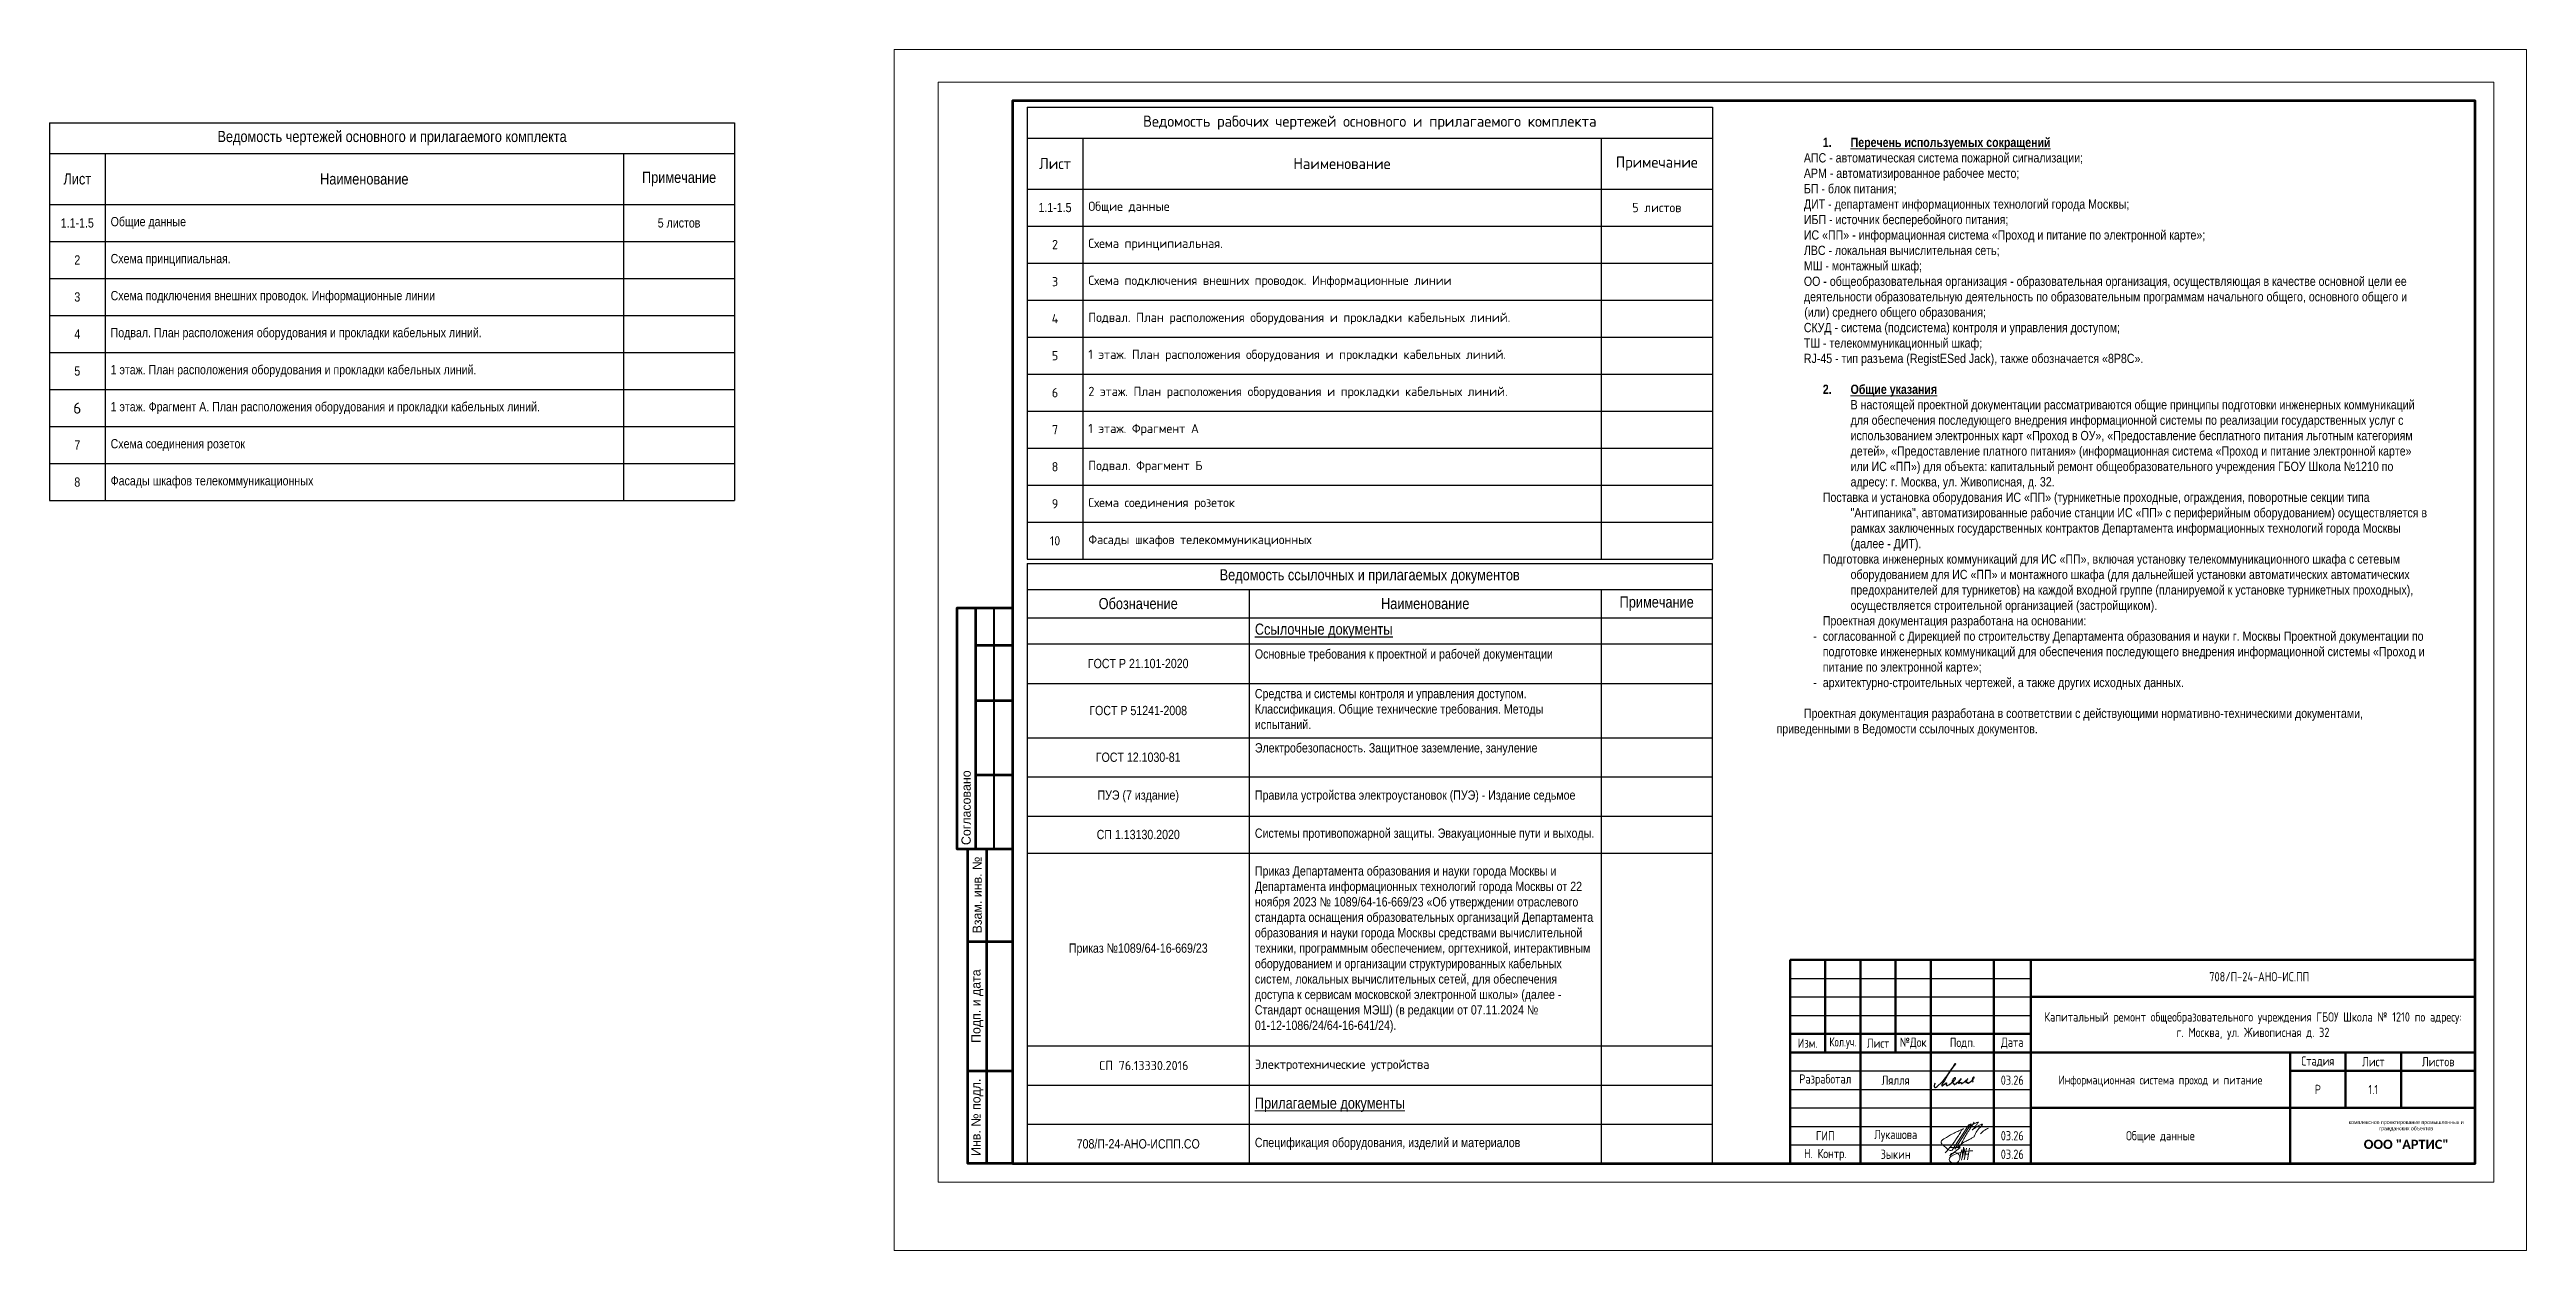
# Paper-space layout 'ОД1' of a CAD drawing. Header units: millimetres. Extents: x -5813 to 1243, y -6206 to 657.
# Drawn here: x -5813 to -5144, y -6206 to -5882 of the extents above; entities outside this region: 32.
# The model-space entities are those that its viewports show. They can reach past a viewport. Long polylines and large blocks are cut down to what shows.
import ezdxf
from ezdxf.enums import TextEntityAlignment as Align

# ---------------------------------------------------------------- set-up
doc = ezdxf.new("R2010")
doc.units = ezdxf.units.MM
for name, color, linetype in [('__НАДПИСИ', 7, 'Continuous'), ('G-ANOTVPRT_T', 7, 'Continuous'), ('Оформление-Рамка', 7, 'Continuous'), ('СОТ', 7, 'Continuous'), ('стена', 20, 'Continuous')]:
    doc.layers.add(name, color=color, linetype=linetype)
for name, color, linetype, lineweight in [('__ФОРМАТ', 7, 'Continuous', 40), ('_СС_КНС-Внешние связи', 250, 'Continuous', 30), ('A-_ANOTTEXT_T', 7, 'Continuous', 9), ('Подписи', 7, 'Continuous', 13)]:
    doc.layers.add(name, color=color, linetype=linetype, lineweight=lineweight)
doc.layers.add('PDF _СОТ', color=7, linetype='Continuous', true_color=0xb82d00)
doc.layers.add('Границы листа', color=7, linetype='Continuous', lineweight=0, plot=False)
doc.layers.add('ОФ_подписи', color=5, linetype='Continuous', lineweight=13, true_color=0x0000ff)
doc.layers.add('Оформление-Надписи', color=7, linetype='Continuous', lineweight=0, true_color=0x000000)
doc.styles.add('Arial Narrow МОЙ', font='ARIALN.TTF', dxfattribs={"height": 2.5})
doc.styles.add('GOST 2.304 type A', font='', dxfattribs={"height": 250})
doc.styles.add('GOST 2.304 type A_2', font='', dxfattribs={"height": 2.5})
doc.styles.add('GOST 2.304 type A_3', font='', dxfattribs={"height": 3.5})
doc.styles.add('GOST Common_4', font='', dxfattribs={"height": 7})
doc.styles.add('GOST-2.304_Type-B_italic', font='')
doc.styles.add('ISO', font='isocpeur.ttf', dxfattribs={"height": 2.5})
doc.styles.add('ISOCPEUR', font='isocpeur.ttf', dxfattribs={"width": 0.9, "height": 350})
doc.styles.add('Mipgost_5', font='', dxfattribs={"height": 250})
doc.styles.add('RubezhCAD', font='', dxfattribs={"oblique": 10})
doc.styles.get("Standard").update_dxf_attribs({"font": ''})
doc.styles.add('ГОСТ 2.304', font='')
doc.styles.get('GOST 2.304 type A').set_extended_font_data('GOST 2.304 type A')
doc.styles.get('GOST 2.304 type A_2').set_extended_font_data('GOST 2.304 type A')
doc.styles.get('GOST 2.304 type A_3').set_extended_font_data('GOST 2.304 type A')
doc.styles.get('GOST Common_4').set_extended_font_data('GOST type B')
doc.styles.get('GOST-2.304_Type-B_italic').set_extended_font_data('GOST type B')
doc.styles.get('Mipgost_5').set_extended_font_data('Mipgost')
doc.styles.get('RubezhCAD').set_extended_font_data('GOST type A')
doc.styles.get('Standard').set_extended_font_data('GOST type B')
doc.styles.get('ГОСТ 2.304').set_extended_font_data('GOST 2.304 type A')

psp = doc.layouts.new('ОД1')

# ---------------------------------------------------------------- texts
at = {"layer": 'A-_ANOTTEXT_T', "attachment_point": 1}
for s, insert, char_height, width, style in [('\\fGOST Common|b0|i0|c204|p34|; ', (599.92, 657.41), 7, 2.9662, 'GOST Common_4'), ('\\fGOST Common|b0|i0|c204|p34|; ', (682.41, 657.41), 7, 2.9662, 'GOST Common_4'), ('\\fGOST Common|b0|i0|c204|p34|; ', (738.37, 657.41), 7, 2.9662, 'GOST Common_4'), ('\\fGOST Common|b0|i0|c204|p34|; ', (844.53, 657.41), 7, 2.9662, 'GOST Common_4'), ('\\fGOST Common|b0|i0|c204|p34|; ', (640.87, 645.43), 7, 2.9662, 'GOST Common_4'), ('\\fGOST Common|b0|i0|c204|p34|; ', (708.67, 645.43), 7, 2.9662, 'GOST Common_4'), ('\\fGOST Common|b0|i0|c204|p34|; ', (810.07, 645.43), 7, 2.9662, 'GOST Common_4'), ('\\fGOST Common|b0|i0|c204|p34|; ', (822.44, 645.43), 7, 2.9662, 'GOST Common_4'), ('\\fGOST Common|b0|i0|c204|p34|; ', (652.58, 621.49), 7, 2.9662, 'GOST Common_4'), ('\\fGOST Common|b0|i0|c204|p34|; ', (731.88, 621.49), 7, 2.9662, 'GOST Common_4'), ('\\fGOST Common|b0|i0|c204|p34|; ', (790.56, 621.49), 7, 2.9662, 'GOST Common_4'), ('\\fGOST 2.304 type A|b0|i0|c204|p34|; ', (1157.37, 68.61), 2.5, 1.2827, 'GOST 2.304 type A_2'), ('\\fGOST 2.304 type A|b0|i0|c204|p34|; ', (1161.34, 68.61), 2.5, 1.2827, 'GOST 2.304 type A_2'), ('\\fGOST 2.304 type A|b0|i0|c204|p34|; ', (1183.56, 68.61), 2.5, 1.2827, 'GOST 2.304 type A_2'), ('\\fGOST 2.304 type A|b0|i0|c204|p34|; ', (1186.08, 68.61), 2.5, 1.2827, 'GOST 2.304 type A_2'), ('\\fGOST 2.304 type A|b0|i0|c204|p34|; ', (1199.44, 68.61), 2.5, 1.2827, 'GOST 2.304 type A_2'), ('\\fGOST 2.304 type A|b0|i0|c204|p34|; ', (1214.45, 68.61), 2.5, 1.2827, 'GOST 2.304 type A_2'), ('\\fGOST 2.304 type A|b0|i0|c204|p34|; ', (1224.71, 68.61), 2.5, 1.2827, 'GOST 2.304 type A_2'), ('\\fGOST 2.304 type A|b0|i0|c204|p34|; ', (1145.4, 64.78), 2.5, 1.2827, 'GOST 2.304 type A_2'), ('\\fGOST 2.304 type A|b0|i0|c204|p34|; ', (1149.63, 64.78), 2.5, 1.2827, 'GOST 2.304 type A_2'), ('\\fGOST 2.304 type A|b0|i0|c204|p34|; ', (1158.82, 64.78), 2.5, 1.2827, 'GOST 2.304 type A_2'), ('\\fGOST 2.304 type A|b0|i0|c204|p34|; ', (1142.67, 17.43), 3.5, 1.6835, 'GOST 2.304 type A_3'), ('\\fGOST 2.304 type A|b0|i0|c204|p34|; ', (1170.98, 17.43), 3.5, 1.6835, 'GOST 2.304 type A_3'), ('\\fGOST 2.304 type A|b0|i0|c204|p34|; ', (1182.29, 17.43), 3.5, 1.6835, 'GOST 2.304 type A_3'), ('\\fGOST 2.304 type A|b0|i0|c204|p34|; ', (1201.87, 17.43), 3.5, 1.6835, 'GOST 2.304 type A_3'), ('\\fGOST 2.304 type A|b0|i0|c204|p34|; ', (1243.34, 17.43), 3.5, 1.6835, 'GOST 2.304 type A_3'), ('\\fGOST 2.304 type A|b0|i0|c204|p34|; ', (1143.4, 12.07), 3.5, 1.6835, 'GOST 2.304 type A_3'), ('\\fGOST 2.304 type A|b0|i0|c204|p34|; ', (1160.79, 6.71), 3.5, 1.6835, 'GOST 2.304 type A_3'), ('\\fGOST 2.304 type A|b0|i0|c204|p34|; ', (1167.34, 12.07), 3.5, 1.6835, 'GOST 2.304 type A_3'), ('\\fGOST 2.304 type A|b0|i0|c204|p34|; ', (1211.59, 6.71), 3.5, 1.6835, 'GOST 2.304 type A_3'), ('\\fGOST 2.304 type A|b0|i0|c204|p34|; ', (1225.35, 12.07), 3.5, 1.6835, 'GOST 2.304 type A_3'), ('\\fGOST 2.304 type A|b0|i0|c204|p34|; ', (1232.69, 12.07), 3.5, 1.6835, 'GOST 2.304 type A_3')]:
    psp.add_mtext(s, dxfattribs=dict(at, insert=insert, char_height=char_height, width=width, style=style))
at = {"layer": 'Оформление-Надписи', "insert": (-5346.42, -5905.98), "char_height": 2.5, "attachment_point": 1, "style": 'Arial Narrow МОЙ'}
psp.add_mtext_dynamic_manual_height_columns('\\pi-7.5,l20,t20;{\\fArial Narrow|b1|i0|c204|p34;\\C0;1.^I\\LПеречень используемых сокращений\\P\\pi7.38543,l0,tz;\\fArial Narrow|b0|i0|c204|p34;\\lАПС - автоматическая система пожарной сигнализации;\\PАРМ - автоматизированное рабочее место;\\PБП - блок питания;\\PДИТ - департамент информационных технологий города Москвы;\\PИБП - источник бесперебойного питания;\\PИС «ПП» - информационная система «Проход и питание по электронной карте»;\\PЛВС - локальная вычислительная сеть;\\PМШ - монтажный шкаф;\\PОО - общеобразовательная организация - образовательная организация, осуществляющая в качестве основной цели ее\\P\\pi-0.11458,l7.5;деятельности образовательную деятельность по образовательным программам начального общего, основного общего и (или) среднего общего образования;\\P\\pi7.38543,l0;СКУД - система (подсистема) контроля и управления доступом;\\PТШ - телекоммуникационный шкаф;\\PRJ-45 - тип разъема (RegistESed Jack), также обозначается «8P8C».\\L\\P\\fArial Narrow|b1|i0|c204|p34;\\P\\pi-7.5,l20,t20;\\l2.^I\\LОбщие указания\\P\\pi7.38543,l0,tz;}^IВ настоящей проектной документации рассматриваются общие принципы подготовки инженерных коммуникаций для обеспечения последующего внедрения информационной системы по реализации государственных услуг с использованием электронных карт «Проход в ОУ», «Предоставление бесплатного питания льготным категориям детей», «Предоставление платного питания» (информационная система «Проход и питание электронной карте» или ИС «ПП») для объекта: капитальный ремонт общеобразовательного учреждения ГБОУ Школа №1210 по адресу: г. Москва, ул. Живописная, д. 32. \\PПоставка и установка оборудования ИС «ПП» (турникетные проходные, ограждения, поворотные секции типа "Антипаника", автоматизированные рабочие станции ИС «ПП» с периферийным оборудованием) осуществляется в рамках заключенных государственных контрактов Департамента информационных технологий города Москвы (далее - ДИТ).\\PПодготовка инженерных коммуникаций для ИС «ПП», включая установку телекоммуникационного шкафа с сетевым оборудованием для ИС «ПП» и монтажного шкафа (для дальнейшей установки автоматических автоматических предохранителей для турникетов) на каждой входной группе (планируемой к установке турникетных проходных), осуществляется строительной организацией (застройщиком).  \\PПроектная документация разработана на основании:\\P\\pi-2.61458,l12.5,t12.5;-^Iсогласованной с Дирекцией по строительству Департамента образования и науки г.\\~Москвы Проектной документации по подготовке инженерных коммуникаций для обеспечения последующего внедрения информационной системы «Проход и питание по электронной карте»;\\P-^Iархитектурно-строительных чертежей, а также других исходных данных.\\P\\pi7.38543,l0,tz;\\PПроектная документация разработана в соответствии с действующими нормативно-техническими документами, приведенными в Ведомости ссылочных документов.', width=176.3371, gutter_width=12.5, heights=[0], dxfattribs=at)

msp = doc.modelspace()

# ---------------------------------------------------------------- texts
at = {"layer": 'СОТ', "char_height": 250, "attachment_point": 5, "style": 'GOST 2.304 type A'}
for s, insert, width in [('1.1', (409689.913, 241215.833), 1500), ('Общие данные', (403939.913, 239931.684), 7000)]:
    msp.add_mtext(s, dxfattribs=dict(at, insert=insert, width=width))

# ---------------------------------------------------------------- blocks, each defined once
blk = doc.blocks.new('*T16')
at = {"layer": 'Оформление-Рамка', "color": 0, "linetype": 'ByBlock', "lineweight": -2, "transparency": 16777216}
for p, q in [((0, 0), (185, 0)), ((0, 0), (0, -102.07)), ((185, 0), (185, -102.07)), ((0, -8.33), (185, -8.33)), ((15, -8.33), (15, -72.07)), ((155, -8.33), (155, -102.07)), ((0, -22.07), (185, -22.07)), ((0, -32.07), (185, -32.07)), ((0, -42.07), (185, -42.07)), ((0, -52.07), (185, -52.07)), ((0, -62.07), (185, -62.07)), ((0, -72.07), (185, -72.07)), ((15, -72.07), (15, -92.07)), ((0, -82.07), (155, -82.07)), ((155, -82.07), (185, -82.07)), ((0, -92.07), (155, -92.07)), ((15, -92.07), (15, -102.07)), ((155, -92.07), (185, -92.07)), ((0, -102.07), (15, -102.07)), ((15, -102.07), (155, -102.07)), ((155, -102.07), (185, -102.07))]:
    blk.add_line(p, q, dxfattribs=at)
at = {"layer": 'Оформление-Рамка', "color": 0, "transparency": 16777216}
for s, insert, char_height, width, attachment_point, style in [('Ведомость чертежей основного и прилагаемого комплекта', (92.5, -4.17), 3, 184.97, 5, 'Arial Narrow МОЙ'), ('Примечание', (170, -15.2), 3, 27, 5, 'Arial Narrow МОЙ'), ('Лист', (7.5, -15.2), 3, 12, 5, 'Arial Narrow МОЙ'), ('Наименование', (85, -15.2), 3, 137, 5, 'Arial Narrow МОЙ'), ('{\\fArial Narrow|b0|i0|c204|p34;\\C256;1.1-1.5}', (7.5, -27.07), 2.5, 12, 5, 'ISO'), ('Общие данные', (16.5, -27.07), 2.5, 137, 4, 'Arial Narrow МОЙ'), ('5 листов', (170, -27.07), 2.5, 27, 5, 'Arial Narrow МОЙ'), ('2', (7.5, -37.07), 2.5, 12, 5, 'Arial Narrow МОЙ'), ('{\\C256;Схема принципиальная. }', (16.5, -37.07), 2.5, 137, 4, 'Arial Narrow МОЙ'), ('3', (7.5, -47.07), 2.5, 12, 5, 'Arial Narrow МОЙ'), ('{\\C256;Схема подключения внешних проводок. Информационные линии}', (16.5, -47.07), 2.5, 137, 4, 'Arial Narrow МОЙ'), ('4', (7.5, -57.07), 2.5, 12, 5, 'Arial Narrow МОЙ'), ('Подвал. План расположения оборудования и прокладки кабельных линий.', (16.5, -57.07), 2.5, 137, 4, 'Arial Narrow МОЙ'), ('5', (7.5, -67.07), 2.5, 12, 5, 'Arial Narrow МОЙ'), ('1 этаж. План расположения оборудования и прокладки кабельных линий.', (16.5, -67.07), 2.5, 137, 4, 'Arial Narrow МОЙ'), ('6', (7.5, -77.07), 3, 12, 5, 'ISO'), ('1 этаж. Фрагмент А. План расположения оборудования и прокладки кабельных линий.', (16.5, -77.07), 2.5, 137, 4, 'Arial Narrow МОЙ'), ('7', (7.5, -87.07), 2.5, 12, 5, 'Arial Narrow МОЙ'), ('{\\C256;Схема соединения розеток}', (16.5, -87.07), 2.5, 137, 4, 'Arial Narrow МОЙ'), ('8', (7.5, -97.07), 2.5, 12, 5, 'Arial Narrow МОЙ'), ('Фасады шкафов телекоммуникационных', (16.5, -97.07), 2.5, 137, 4, 'Arial Narrow МОЙ')]:
    blk.add_mtext(s, dxfattribs=dict(at, insert=insert, char_height=char_height, width=width, attachment_point=attachment_point, style=style))
blk = doc.blocks.new('*T17')
at = {"layer": 'Оформление-Рамка', "color": 0, "linetype": 'ByBlock', "lineweight": -2, "transparency": 16777216}
for p, q in [((0, 0), (185, 0)), ((0, 0), (0, -78.2)), ((185, 0), (185, -78.2)), ((0, -7), (185, -7)), ((60, -7), (60, -78.2)), ((155, -7), (155, -78.2)), ((0, -14.67), (185, -14.67)), ((0, -21.67), (185, -21.67)), ((0, -32.38), (185, -32.38)), ((0, -47.03), (185, -47.03)), ((0, -57.62), (185, -57.62)), ((0, -68.2), (185, -68.2)), ((0, -78.2), (185, -78.2))]:
    blk.add_line(p, q, dxfattribs=at)
at = {"layer": 'Оформление-Рамка', "color": 0, "transparency": 16777216, "style": 'Arial Narrow МОЙ'}
for s, insert, char_height, width, attachment_point in [('Ведомость ссылочных и прилагаемых документов', (92.5, -3.5), 3, 184.97, 5), ('Обозначение', (30, -10.83), 3, 57, 5), ('Наименование', (107.5, -10.83), 3, 92, 5), ('Примечание', (170, -10.83), 3, 27, 5), ('{\\LСсылочные документы}', (61.5, -18.17), 3, 92, 4), ('ГОСТ Р 21.101-2020', (30, -27.02), 2.5, 57, 5), ('{\\C256;Основные требования к проектной и рабочей документации}', (61.5, -23.17), 2.5, 92, 1), ('ГОСТ Р 51241-2008', (30, -39.71), 2.5, 57, 5), ('Средства и системы контроля и управления доступом. Классификация. Общие технические требования. Методы испытаний.', (61.5, -33.88), 2.5, 92, 1), ('{\\C256;ГОСТ 12.1030-81 }', (30, -52.32), 2.5, 57, 5), ('{\\H0.83333x;\\C256;Электробезопасность. Защитное заземление, зануление}', (61.5, -48.53), 3, 92, 1), ('ПУЭ (7 издание)', (30, -62.91), 2.5, 57, 5), ('{\\C256;Правила устройства электроустановок (ПУЭ) - Издание седьмое}', (61.5, -62.91), 2.5, 92, 4), ('СП 1.13130.2020 ', (30, -73.2), 2.5, 57, 5), ('Системы противопожарной защиты. Эвакуационные пути и выходы.', (61.5, -73.2), 2.5, 92, 4)]:
    blk.add_mtext(s, dxfattribs=dict(at, insert=insert, char_height=char_height, width=width, attachment_point=attachment_point))
blk = doc.blocks.new('*T18')
at = {"layer": '_СС_КНС-Внешние связи', "color": 0, "linetype": 'ByBlock', "lineweight": -2, "transparency": 16777216}
for p, q in [((0, 0), (185, 0)), ((0, 0), (0, -83.83)), ((60, 0), (60, -83.83)), ((155, 0), (155, -73.25)), ((185, 0), (185, -83.83)), ((0, -52.08), (185, -52.08)), ((0, -62.67), (185, -62.67)), ((0, -73.25), (185, -73.25)), ((155, -73.25), (155, -83.83)), ((0, -83.83), (60, -83.83)), ((60, -83.83), (155, -83.83)), ((155, -83.83), (185, -83.83))]:
    blk.add_line(p, q, dxfattribs=at)
at = {"layer": '_СС_КНС-Внешние связи', "color": 0, "lineweight": 0, "transparency": 16777216}
for s, insert, char_height, width, attachment_point, style in [('Приказ Департамента образования и науки города Москвы и Департамента информационных технологий города Москвы от 22 ноября 2023 № 1089/64-16-669/23 «Об утверждении отраслевого стандарта оснащения образовательных организаций Департамента образования и науки города Москвы средствами вычислительной техники, программным обеспечением, оргтехникой, интерактивным оборудованием и организации структурированных кабельных систем, локальных вычислительных сетей, для обеспечения доступа к сервисам московской электронной школы» (далее - Стандарт оснащения МЭШ) (в редакции от 07.11.2024 № 01-12-1086/24/64-16-641/24). ', (61.5, -26.04), 2.5, 92, 4, 'Arial Narrow МОЙ'), ('Приказ №1089/64-16-669/23', (30, -26.04), 2.5, 57, 5, 'Arial Narrow МОЙ'), ('{\\H1.00002x;\\C256;\\c0;\\~\\~СП 76.13330.2016}', (30, -57.37), 2.5, 57, 5, 'GOST-2.304_Type-B_italic'), ('{\\H1.00002x;\\C256;\\c0;Электротехнические устройства}', (61.5, -57.37), 2.5, 92, 4, 'GOST-2.304_Type-B_italic'), ('{\\LПрилагаемые документы}', (61.5, -67.96), 3, 92, 4, 'Arial Narrow МОЙ'), ('708/П-24-АНО-ИСПП.СО', (30, -78.54), 2.5, 57, 5, 'Arial Narrow МОЙ'), ('{\\C256;Спецификация оборудования, изделий и материалов\\P}', (61.5, -78.54), 2.5, 92, 4, 'Arial Narrow МОЙ')]:
    blk.add_mtext(s, dxfattribs=dict(at, insert=insert, char_height=char_height, width=width, attachment_point=attachment_point, style=style))
blk = doc.blocks.new('*T1115')
at = {"layer": 'Оформление-Рамка', "color": 0, "linetype": 'ByBlock', "lineweight": -2, "transparency": 16777216}
for p, q in [((0, 0), (185, 0)), ((0, 0), (0, -122.07)), ((185, 0), (185, -122.07)), ((0, -8.33), (185, -8.33)), ((15, -8.33), (15, -92.07)), ((155, -8.33), (155, -122.07)), ((0, -22.07), (185, -22.07)), ((0, -32.07), (185, -32.07)), ((0, -42.07), (185, -42.07)), ((0, -52.07), (185, -52.07)), ((0, -62.07), (185, -62.07)), ((0, -72.07), (185, -72.07)), ((0, -82.07), (185, -82.07)), ((0, -92.07), (15, -92.07)), ((15, -92.07), (155, -92.07)), ((15, -92.07), (15, -112.07)), ((155, -92.07), (185, -92.07)), ((0, -102.07), (185, -102.07)), ((0, -112.07), (155, -112.07)), ((15, -112.07), (15, -122.07)), ((155, -112.07), (185, -112.07)), ((0, -122.07), (15, -122.07)), ((15, -122.07), (155, -122.07)), ((155, -122.07), (185, -122.07))]:
    blk.add_line(p, q, dxfattribs=at)
at = {"layer": 'Оформление-Рамка', "color": 0, "transparency": 16777216, "style": 'GOST-2.304_Type-B_italic'}
for s, insert, char_height, width, attachment_point in [('Ведомость рабочих чертежей основного и прилагаемого комплекта', (92.5, -4.17), 3, 184.97, 5), ('Примечание', (170, -15.2), 3, 27, 5), ('Лист', (7.5, -15.2), 3, 12, 5), ('Наименование', (85, -15.2), 3, 137, 5), ('{\\fArial Narrow|b0|i0|c204|p34;\\C256;1.\\C256;\\c0;1-1.5}', (7.5, -27.07), 2.5, 12, 5), ('Общие данные', (16.5, -27.07), 2.5, 137, 4), ('5 листов', (170, -27.07), 2.5, 27, 5), ('2', (7.5, -37.07), 2.5, 12, 5), ('{\\C256;Схема принципиальная. }', (16.5, -37.07), 2.5, 137, 4), ('3', (7.5, -47.07), 2.5, 12, 5), ('{\\C256;Схема подключения внешних проводок. Информационные линии}', (16.5, -47.07), 2.5, 137, 4), ('4', (7.5, -57.07), 2.5, 12, 5), ('Подвал. План расположения оборудования и прокладки кабельных линий.', (16.5, -57.07), 2.5, 137, 4), ('5', (7.5, -67.07), 2.5, 12, 5), ('1 этаж. План расположения оборудования и прокладки кабельных линий.', (16.5, -67.07), 2.5, 137, 4), ('6', (7.5, -77.07), 2.5, 12, 5), ('2 этаж. План расположения оборудования и прокладки кабельных линий.', (16.5, -77.07), 2.5, 137, 4), ('7', (7.5, -87.07), 2.5, 12, 5), ('1 этаж. Фрагмент А', (16.5, -87.07), 2.5, 137, 4), ('8', (7.5, -97.07), 2.5, 12, 5), ('Подвал. Фрагмент Б', (16.5, -97.07), 2.5, 137, 4), ('9', (7.5, -107.07), 2.5, 12, 5), ('{\\C256;Схема соединения розеток}', (16.5, -107.07), 2.5, 137, 4), ('10', (7.5, -117.07), 2.5, 12, 5), ('Фасады шкафов телекоммуникационных', (16.5, -117.07), 2.5, 137, 4)]:
    blk.add_mtext(s, dxfattribs=dict(at, insert=insert, char_height=char_height, width=width, attachment_point=attachment_point))
blk = doc.blocks.new('*U12')
for p, q in [((5, 155), (5, 90)), ((15, 155), (15, 90))]:
    blk.add_line(p, q)
at = {"lineweight": -2}
for p, q in [((10, 155), (10, 90)), ((10, 145), (20, 145)), ((10, 130), (20, 130)), ((10, 110), (20, 110)), ((13, 90), (13, 5)), ((8, 65), (20, 65)), ((8, 30), (20, 30))]:
    blk.add_line(p, q, dxfattribs=at)
blk.add_lwpolyline([(20, 5), (415, 5), (415, 292), (20, 292)], close=True, dxfattribs=at)
for points in [[(20, 155), (5, 155), (5, 90), (8, 90)], [(20, 5), (8, 5), (8, 90), (20, 90)]]:
    blk.add_lwpolyline(points, dxfattribs=at)
at = {"layer": 'Границы листа'}
blk.add_lwpolyline([(420, 0), (0, 0), (0, 297), (420, 297)], close=True, dxfattribs=at)
at = {"lineweight": 30, "style": 'Mipgost_5'}
blk.add_text('Согласовано', height=2.5, rotation=90, dxfattribs=at).set_placement((7.5, 91), align=Align.MIDDLE_LEFT)
for s, p in [('Взам. инв. №', (10.5, 77.5)), ('Подп. и дата', (10.5, 47.5)), ('Инв. № подл.', (10.5, 17.5))]:
    blk.add_text(s, height=2.5, rotation=90, dxfattribs=at).set_placement(p, align=Align.MIDDLE)
at = {"lineweight": 13, "oblique": 10, "flags": 8}
blk.add_attdef('ФОРМАТ', (380.94, 1.12), '', height=3, dxfattribs=at)
blk = doc.blocks.new('П_Зыкин')
at = {"layer": 'ОФ_подписи', "color": 5, "ltscale": 100, "transparency": 33554687}
for p, q in [((142, 249), (62, -174)), ((102, 37), (218, 37)), ((258, 249), (178, -174))]:
    blk.add_line(p, q, dxfattribs=at)
blk.add_lwpolyline([(-462, 273), (-74, 273), (-446, -30)], dxfattribs=at)
for centre, radius, start, end in [((-271, -94), 186, 314.23929, 159.93483), ((345, -1372), 1523, 88.87583, 117.8788), ((1109, -252), 1204, 158.75935, 174.23097), ((-1024, 224), 1068, 337.81444, 2.88593), ((-849, 72), 852, 342.83077, 7.48151), ((-9, 182), 4.48, 8.96906, 155.65511), ((-643, 22), 732, 344.4555, 20.46196), ((-318, -169), 151, 108.7568, 173.42509), ((-287, -115), 185, 191.53585, 322.35119)]:
    blk.add_arc(centre, radius, start, end, dxfattribs=at)
blk = doc.blocks.new('П_Лукашова')
at = {"layer": 'ОФ_подписи', "color": 5}
for p, q in [((221, 339), (-221, -339)), ((286, 371), (-156, -307)), ((283, 370), (218, 338))]:
    blk.add_line(p, q, dxfattribs=at)
for points in [[(-221, -339), (-276, -344), (-368, -289), (-446, -221), (-505, -166), (-522, -116), (-412, -16), (-295, 56), (-173, 120), (-49, 179), (33, 216), (87, 237), (52, 221), (11, 167), (-59, 51), (-126, -52), (-177, -132), (-256, -231), (-409, -409)], [(360, 20), (294, -18), (203, -65), (91, -124), (-73, -248)], [(366, 415), (236, 213), (85, -37), (-50, -300)], [(221, 301), (344, 360), (434, 401), (475, 416), (464, 395), (420, 336), (342, 232), (310, 203), (337, 221), (420, 283), (490, 322), (558, 352), (576, 358), (491, 240), (403, 113), (374, 49), (360, 20)], [(530, 102), (646, 199), (748, 254)]]:
    blk.add_spline(points, degree=3, dxfattribs=at)
blk = doc.blocks.new('штамп')
at = {"layer": '__ФОРМАТ', "linetype": 'Continuous', "lineweight": 50}
for p, q in [((531929, 45357), (531929, 50857)), ((531929, 50857), (550429, 50857)), ((532879, 48357), (532879, 50857)), ((533829, 45357), (533829, 50857)), ((534779, 48357), (534779, 50857)), ((535729, 45357), (535729, 50857)), ((537429, 45357), (537429, 50857)), ((538429, 45357), (538429, 50857)), ((550429, 45357), (550429, 50857)), ((538429, 49857), (550429, 49857)), ((531929, 48857), (538429, 48857)), ((531929, 48357), (550429, 48357)), ((545429, 45357), (545429, 48357)), ((546929, 46857), (546929, 48357)), ((548429, 46857), (548429, 48357)), ((545429, 47857), (550429, 47857)), ((538429, 46857), (550429, 46857)), ((531929, 45357), (550429, 45357))]:
    blk.add_line(p, q, dxfattribs=at)
at = {"layer": '__ФОРМАТ', "linetype": 'Continuous', "lineweight": -2}
for p, q in [((531929, 50357), (538429, 50357)), ((531929, 49857), (538429, 49857)), ((531929, 49357), (538429, 49357)), ((531929, 48857), (538429, 48857)), ((531929, 47857), (538429, 47857)), ((531929, 47357), (538429, 47357)), ((531929, 46857), (538429, 46857)), ((538429, 46857), (550429, 46857)), ((531929, 46357), (538429, 46357)), ((531929, 45857), (538429, 45857))]:
    blk.add_line(p, q, dxfattribs=at)
at = {"layer": 'Подписи', "color": 5, "lineweight": 25}
blk.add_lwpolyline([(535847, 47525), (535833, 47500), (535823, 47461), (535824, 47440), (535829, 47423), (535840, 47414), (535857, 47413), (535876, 47421), (535897, 47435), (535917, 47454), (536005, 47539), (536088, 47624), (536142, 47690), (536203, 47776), (536266, 47874), (536323, 47953), (536362, 48009), (536395, 48059), (536405, 48060), (536397, 48045), (536295, 47925), (536205, 47790), (536095, 47603), (536059, 47544), (536038, 47506), (536029, 47485), (536027, 47473), (536027, 47462), (536031, 47457), (536037, 47454), (536045, 47456), (536057, 47466), (536072, 47479), (536107, 47506), (536133, 47525), (536147, 47532), (536152, 47532), (536153, 47529), (536150, 47520), (536147, 47504), (536146, 47491), (536148, 47479), (536150, 47471), (536157, 47465), (536166, 47462), (536178, 47464), (536189, 47469), (536215, 47480), (536240, 47498), (536281, 47529), (536306, 47550), (536324, 47567), (536342, 47582), (536372, 47609), (536388, 47629), (536397, 47646), (536399, 47657), (536398, 47666), (536393, 47671), (536383, 47671), (536372, 47667), (536356, 47653), (536336, 47632), (536323, 47612), (536313, 47599), (536309, 47587), (536310, 47579), (536315, 47575), (536326, 47579), (536335, 47585), (536344, 47592), (536348, 47595), (536352, 47596), (536354, 47595), (536355, 47592), (536349, 47583), (536342, 47575), (536334, 47561), (536326, 47547), (536322, 47538), (536320, 47531), (536321, 47523), (536325, 47519), (536328, 47519), (536333, 47524), (536338, 47527), (536344, 47526), (536346, 47520), (536351, 47508), (536355, 47498), (536359, 47493), (536366, 47491), (536375, 47491), (536385, 47497), (536412, 47513), (536436, 47532), (536466, 47559), (536491, 47583), (536517, 47607), (536529, 47621), (536545, 47642), (536547, 47643), (536546, 47644), (536543, 47644), (536541, 47642), (536538, 47637), (536499, 47577), (536491, 47558), (536482, 47544), (536480, 47535), (536479, 47529), (536481, 47524), (536483, 47522), (536489, 47523), (536494, 47526), (536502, 47532), (536512, 47539), (536522, 47544), (536530, 47548), (536541, 47549), (536547, 47546), (536550, 47541), (536551, 47531), (536552, 47525), (536553, 47521), (536558, 47517), (536562, 47515), (536568, 47515), (536575, 47517), (536583, 47523), (536596, 47533), (536617, 47547), (536636, 47561), (536659, 47583), (536688, 47609), (536702, 47620), (536713, 47630), (536721, 47636), (536727, 47641), (536727, 47643), (536726, 47644), (536723, 47643), (536720, 47638), (536715, 47629), (536693, 47594), (536681, 47575), (536676, 47566), (536674, 47557), (536677, 47551), (536679, 47547), (536684, 47546), (536689, 47549), (536695, 47552), (536700, 47554), (536709, 47554), (536716, 47551), (536717, 47545), (536719, 47535), (536721, 47527), (536725, 47524), (536731, 47520), (536741, 47523), (536747, 47528), (536757, 47534), (536779, 47550), (536809, 47572), (536842, 47600), (536865, 47623), (536880, 47642), (536895, 47664), (536899, 47675), (536901, 47684), (536898, 47689), (536891, 47693), (536881, 47689), (536873, 47682), (536862, 47668), (536856, 47654), (536855, 47638), (536856, 47622), (536856, 47598), (536858, 47583), (536860, 47572), (536864, 47560), (536871, 47551)], dxfattribs=at)
at = {"layer": 'ОФ_подписи'}
for name, p, xscale, yscale, zscale in [('П_Лукашова', (536533, 46057), 1.010226427429054, 1.010226427429054, 1.010226427429054), ('П_Зыкин', (536581, 45585), 0.7621923841183493, 0.7621923841183493, 0.7621923841183493)]:
    blk.add_blockref(name, p, dxfattribs=dict(at, xscale=xscale, yscale=yscale, zscale=zscale))
at = {"color": 0, "transparency": 33554687, "attachment_point": 5, "style": 'ГОСТ 2.304'}
for s, insert, char_height, width in [('{\\fArial|b0|i0|c204|p34;комплексное проектирование промышленных и гражданских объектов}', (548566, 46374), 100, 3372.21), ('{\\fCorbel Light|b1|i0|c204|p34;ООО "АРТИС"}', (548566, 45874), 250, 4171.2)]:
    blk.add_mtext(s, dxfattribs=dict(at, insert=insert, char_height=char_height, width=width))
at = {"layer": '__НАДПИСИ', "lineweight": 9, "ltscale": 2, "style": 'ISOCPEUR', "flags": 1}
blk.add_attdef('NOTATION', (548864, 51134), '', height=250, dxfattribs=at)
at = {"layer": '__НАДПИСИ', "lineweight": 9, "ltscale": 2, "style": 'RubezhCAD', "oblique": 10}
blk.add_attdef('SHEET', text='', height=250, dxfattribs=at).set_placement((547679, 47357), align=Align.MIDDLE_CENTER)
at = {"layer": '__ФОРМАТ', "color": 7, "linetype": 'Continuous', "lineweight": 20, "attachment_point": 5, "style": 'GOST 2.304 type A'}
for s, insert, char_height, width in [('Капитальный ремонт общеобразовательного учреждения ГБОУ Школа № 1210 по адресу:      \\Pг. Москва, ул. Живописная д. 32', (544429, 49073), 250, 12000), ('\\pi-7.5,l7.5,t7.5;{\\W0.9;\\C256;Кол.уч.}', (533354, 48607), 250, 950), ('Информационная система проход и питание \\P ', (541929, 47381), 240, 7000)]:
    blk.add_mtext(s, dxfattribs=dict(at, insert=insert, char_height=char_height, width=width))
at = {"layer": '__ФОРМАТ', "color": 7, "linetype": 'Continuous', "lineweight": 20, "char_height": 250, "attachment_point": 5, "line_spacing_factor": 1.2, "style": 'GOST 2.304 type A'}
for s, insert, width in [('\\pi-7.5,l7.5,t7.5;{\\C256;Изм.}', (532404, 48607), 950), ('\\pi-7.5,l7.5,t7.5;{\\C256;Лист}', (534304, 48607), 950), ('\\pi-7.5,l7.5,t7.5;{\\C256;№Док}', (535254, 48607), 950), ('\\pi-7.5,l7.5,t7.5;{\\C256;Подп.}', (536584, 48607), 1710.72), ('\\pi-7.5,l7.5,t7.5;{\\C256;Дата}', (537929, 48607), 1000), ('\\pi-7.5,l7.5,t7.5;{\\C256;Стадия}', (546179, 48107), 1500), ('\\pi-7.5,l7.5,t7.5;{\\C256;Лист}', (547679, 48107), 1500), ('\\pi-7.5,l7.5,t7.5;{\\C256;Листов}', (549429, 48107), 2000), ('\\pi-7.5,l7.5,t7.5;{\\C256;Разработал}', (532879, 47607), 1900), ('{\\C256;Лялля}', (534779, 47607), 1900), ('{\\C256;03.26}', (537929, 47607), 1000), ('\\pi-750,l750,t750;{\\C256;Р}', (546179, 47357), 1500), ('\\pi-7.5,l7.5,t7.5;{\\C256;ГИП}', (532879, 46107), 1900), ('{\\C256;Лукашова}', (534779, 46107), 1900), ('{\\C256;03.26}', (537929, 46107), 1000), ('{\\C256;Н. Контр. }', (532879, 45592), 1900), ('\\pi-750,l750,t750;{\\C256;Зыкин}', (534779, 45607), 1900), ('{\\C256;03.26}', (537929, 45607), 1000)]:
    blk.add_mtext(s, dxfattribs=dict(at, insert=insert, width=width))
at = {"layer": 'стена', "color": 18, "true_color": 0x000000, "insert": (543249, 50527), "char_height": 250, "width": 3851.47, "attachment_point": 1, "style": 'GOST 2.304 type A'}
blk.add_mtext('708/П-24-АНО-ИС.ПП', dxfattribs=at)

# ---------------------------------------------------------------- block references
at = {"layer": '__ФОРМАТ', "lineweight": 60, "xscale": 99.9999999999996, "yscale": 99.9999999999996, "zscale": 99.9999999999996}
msp.add_blockref('*U12', (370939.913, 238715.833), dxfattribs=at)
at = {"layer": 'PDF _СОТ', "color": 0}
msp.add_blockref('штамп', (-137988.711, 193858.796), dxfattribs=at)

msp.set_redraw_order([(e.dxf.handle, doc.entitydb.next_handle()) for e in msp.query("TEXT MTEXT ATTDEF DIMENSION ARC_DIMENSION")])  # texts and dimensions are drawn at this point

# ---------------------------------------------------------------- block references
for name, p in [('*T1115', (-5548.75, -5897.76)), ('*T16', (-5812.77, -5901.92)), ('*T17', (-5548.78, -6020.97)), ('*T18', (-5548.78, -6099.17))]:
    psp.add_blockref(name, p)

psp.set_redraw_order([(e.dxf.handle, doc.entitydb.next_handle()) for e in psp.query("TEXT MTEXT ATTDEF DIMENSION ARC_DIMENSION")])  # texts and dimensions are drawn at this point

# ---------------------------------------------------------------- viewports
at = {"layer": 'G-ANOTVPRT_T'}
psp.add_viewport(center=(-5364.31, -6044.32), size=(440.8, 324.3309), view_center_point=(391784.991, 253084.23), view_height=32433.10427, dxfattribs=at)

doc.saveas('drawing.dxf')
